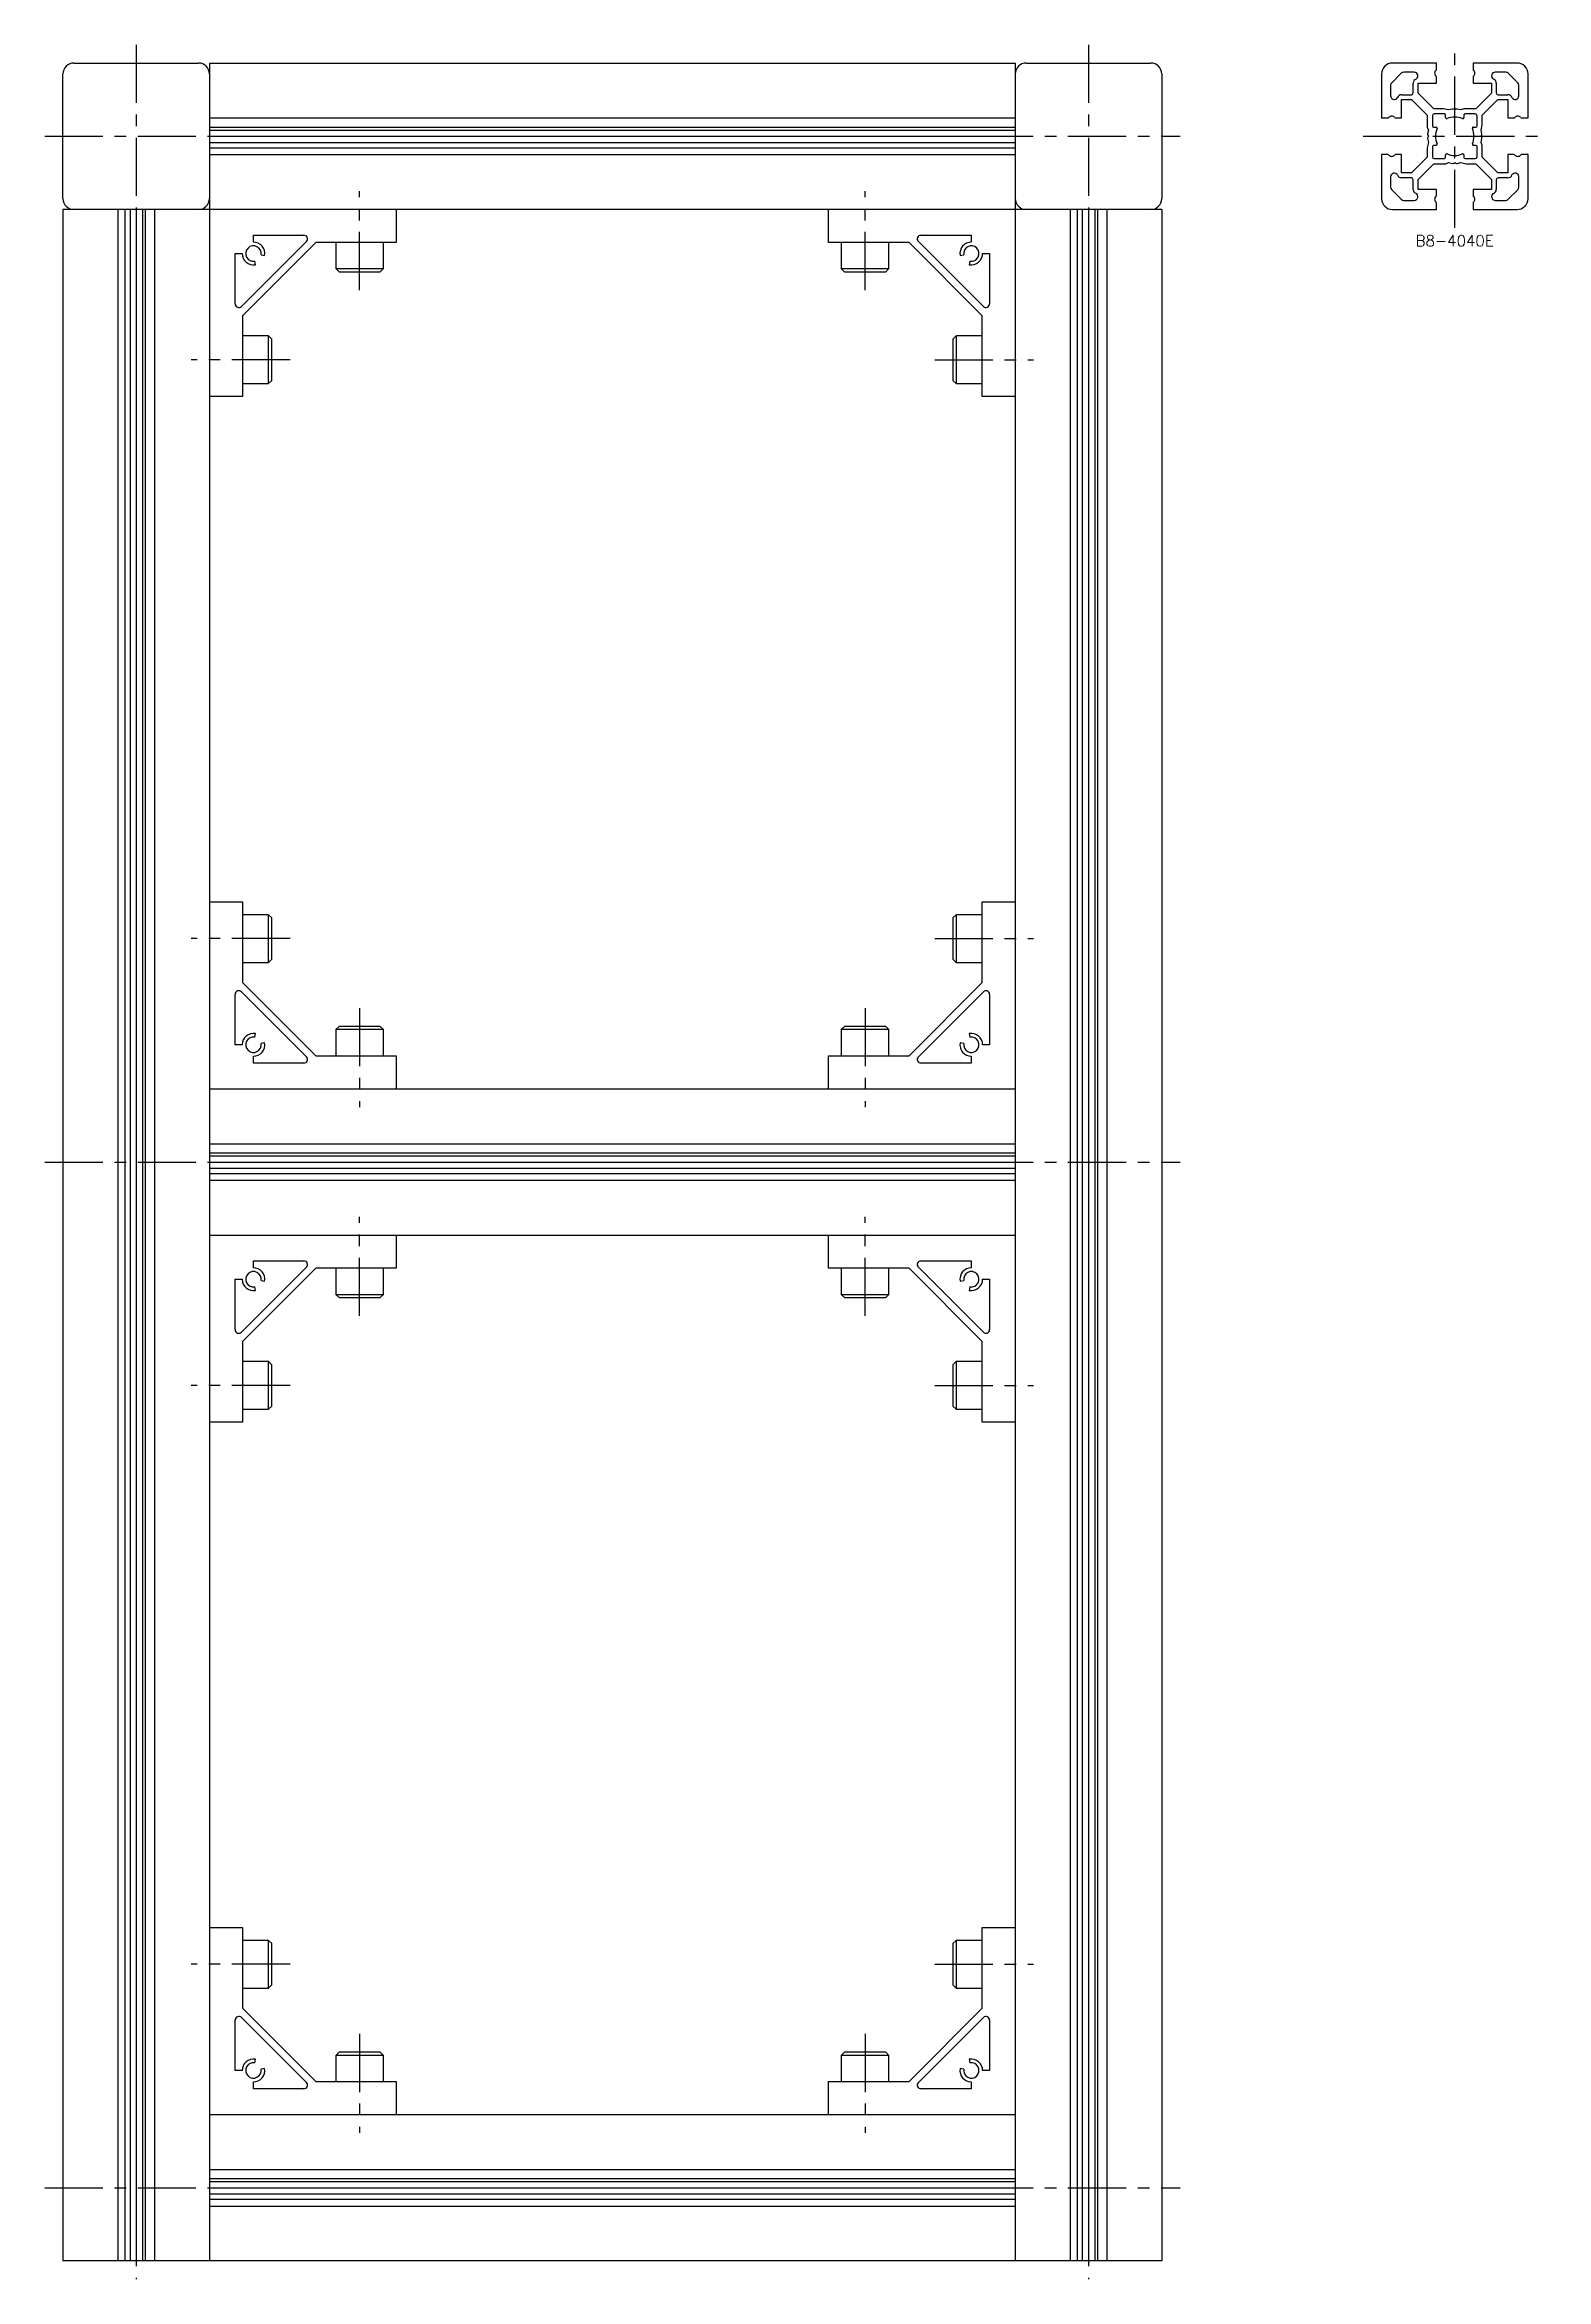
# Model space of a CAD drawing. Extents: x -5 to 771, y -8 to 975.
# Drawn here: x 361 to 771, y 5 to 615 of the extents above; entities that cross this region are included whole.
import ezdxf

# ---------------------------------------------------------------- set-up
doc = ezdxf.new("R2010")
doc.units = 0
doc.header["$LTSCALE"] = 0.5
doc.linetypes.add('CENTER', pattern=[50.8, 31.75, -6.35, 6.35, -6.35])
for name, color, linetype in [('MSM_CENTER', 1, 'CENTER'), ('MSM_CONTINUOUS', 7, 'CONTINUOUS'), ('MSM_PART_NUMBER', 7, 'CONTINUOUS')]:
    doc.layers.add(name, color=color, linetype=linetype)
doc.styles.get("Standard").update_dxf_attribs({"font": 'txt.shx', "height": 3, "bigfont": 'bigfont.shx'})

# ---------------------------------------------------------------- blocks, each defined once
blk = doc.blocks.new('*U10')
at = {"layer": 'MSM_PART_NUMBER'}
blk.add_text('B8-4040E', height=3, dxfattribs=at).set_placement((735.32, 559.97))

msp = doc.modelspace()

# ---------------------------------------------------------------- linework, layer by layer
at = {"layer": 'MSM_CENTER'}
for p, q in [((386, 615), (386, 5)), ((646, 615), (646, 5)), ((746, 565), (746, 615)), ((361, 590), (671, 590)), ((721, 590), (771, 590)), ((447, 548), (447, 575)), ((585, 548), (585, 575)), ((428, 529), (401, 529)), ((604, 529), (631, 529)), ((428, 371), (401, 371)), ((604, 371), (631, 371)), ((447, 352), (447, 325)), ((585, 352), (585, 325)), ((361, 310), (671, 310)), ((447, 268), (447, 295)), ((585, 268), (585, 295)), ((428, 249), (401, 249)), ((604, 249), (631, 249)), ((428, 91), (401, 91)), ((604, 91), (631, 91)), ((447, 72), (447, 45)), ((585, 72), (585, 45)), ((361, 30), (671, 30))]:
    msp.add_line(p, q, dxfattribs=at)
at = {"layer": 'MSM_CONTINUOUS'}
for p, q in [((369, 610), (403, 610)), ((406, 610), (406, 10)), ((406, 610), (626, 610)), ((626, 610), (626, 10)), ((629, 610), (663, 610)), ((741, 610), (729, 610)), ((741, 608.22), (741, 610)), ((763, 610), (751, 610)), ((751, 610), (751, 608.22)), ((366, 573), (366, 607)), ((666, 607), (666, 573)), ((726, 607), (726, 595)), ((728.5, 603.91), (728.5, 601.05)), ((731.39, 607.21), (728.79, 604.61)), ((734.95, 607.5), (732.09, 607.5)), ((734.65, 601.85), (734.65, 604.5)), ((736, 601.77), (736, 604.5)), ((736, 604.5), (741, 604.5)), ((741, 604.5), (741, 606.18)), ((751, 606.18), (751, 604.5)), ((751, 604.5), (756, 604.5)), ((756, 604.5), (756, 601.77)), ((759.91, 607.5), (757.05, 607.5)), ((757.35, 604.5), (757.35, 601.85)), ((763.21, 604.61), (760.61, 607.21)), ((763.5, 601.05), (763.5, 603.91)), ((766, 595), (766, 607)), ((731.5, 601.35), (734.15, 601.35)), ((731.5, 595), (731.5, 600)), ((731.5, 600), (734.23, 600)), ((734.23, 600), (738.5, 595.73)), ((740.27, 597.5), (736, 601.77)), ((756, 601.77), (751.73, 597.5)), ((753.5, 595.73), (757.77, 600)), ((757.77, 600), (760.5, 600)), ((757.85, 601.35), (760.5, 601.35)), ((760.5, 600), (760.5, 595)), ((406, 595), (626, 595)), ((406, 592.48), (626, 592.48)), ((406, 591.7), (626, 591.7)), ((726, 595), (727.78, 595)), ((729.82, 595), (731.5, 595)), ((738.5, 595.73), (738.5, 592.48)), ((738.5, 592.48), (738.8, 591.7)), ((738.8, 591.7), (738.58, 590.65)), ((739.9, 595.6), (739.9, 592.8)), ((740.2, 592.5), (740.9, 592.5)), ((742.89, 597.5), (740.27, 597.5)), ((743.2, 596.1), (740.4, 596.1)), ((744.3, 597.2), (742.89, 597.5)), ((743.5, 595.1), (743.5, 595.8)), ((745.35, 597.42), (744.3, 597.2)), ((746, 597.2), (745.71, 597.37)), ((746.29, 597.37), (746, 597.2)), ((747.7, 597.2), (746.65, 597.42)), ((748.48, 597.5), (747.7, 597.2)), ((751.73, 597.5), (748.48, 597.5)), ((748.5, 595.8), (748.5, 595.1)), ((751.6, 596.1), (748.8, 596.1)), ((751.1, 592.5), (751.8, 592.5)), ((752.1, 592.8), (752.1, 595.6)), ((753.2, 591.7), (753.5, 593.11)), ((753.42, 590.65), (753.2, 591.7)), ((753.5, 593.11), (753.5, 595.73)), ((760.5, 595), (762.18, 595)), ((764.22, 595), (766, 595)), ((406, 590), (626, 590)), ((406, 588.3), (626, 588.3)), ((406, 586.89), (626, 586.89)), ((738.8, 588.3), (738.5, 586.89)), ((738.5, 586.89), (738.5, 584.27)), ((738.58, 589.35), (738.8, 588.3)), ((738.63, 590.29), (738.8, 590)), ((738.8, 590), (738.63, 589.71)), ((739.9, 587.2), (739.9, 584.4)), ((740.9, 587.5), (740.2, 587.5)), ((751.8, 587.5), (751.1, 587.5)), ((752.1, 584.4), (752.1, 587.2)), ((753.2, 590), (753.37, 590.29)), ((753.37, 589.71), (753.2, 590)), ((753.2, 588.3), (753.42, 589.35)), ((753.5, 587.52), (753.2, 588.3)), ((753.5, 584.27), (753.5, 587.52)), ((406, 585), (626, 585)), ((726, 585), (726, 573)), ((727.78, 585), (726, 585)), ((731.5, 585), (729.82, 585)), ((731.5, 580), (731.5, 585)), ((734.23, 580), (731.5, 580)), ((738.5, 584.27), (734.23, 580)), ((736, 578.23), (740.27, 582.5)), ((740.27, 582.5), (743.52, 582.5)), ((740.4, 583.9), (743.2, 583.9)), ((743.5, 584.2), (743.5, 584.9)), ((743.52, 582.5), (744.3, 582.8)), ((744.3, 582.8), (745.35, 582.58)), ((745.71, 582.63), (746, 582.8)), ((746, 582.8), (746.29, 582.63)), ((746.65, 582.58), (747.7, 582.8)), ((747.7, 582.8), (749.11, 582.5)), ((748.5, 584.9), (748.5, 584.2)), ((748.8, 583.9), (751.6, 583.9)), ((749.11, 582.5), (751.73, 582.5)), ((751.73, 582.5), (756, 578.23)), ((757.77, 580), (753.5, 584.27)), ((760.5, 580), (757.77, 580)), ((762.18, 585), (760.5, 585)), ((760.5, 585), (760.5, 580)), ((766, 585), (764.22, 585)), ((766, 573), (766, 585)), ((728.5, 578.95), (728.5, 576.09)), ((728.79, 575.39), (731.39, 572.79)), ((734.15, 578.65), (731.5, 578.65)), ((734.65, 575.5), (734.65, 578.15)), ((736, 575.5), (736, 578.23)), ((741, 575.5), (736, 575.5)), ((741, 573.82), (741, 575.5)), ((756, 575.5), (751, 575.5)), ((751, 575.5), (751, 573.82)), ((756, 578.23), (756, 575.5)), ((757.35, 578.15), (757.35, 575.5)), ((760.5, 578.65), (757.85, 578.65)), ((760.61, 572.79), (763.21, 575.39)), ((763.5, 576.09), (763.5, 578.95)), ((666, 570), (366, 570)), ((366, 570), (366, 10)), ((381, 570), (381, 10)), ((382.89, 570), (382.89, 10)), ((384.3, 570), (384.3, 10)), ((386, 570), (386, 10)), ((387.7, 570), (387.7, 10)), ((388.48, 570), (388.48, 10)), ((391, 570), (391, 10)), ((457, 570), (457, 561)), ((575, 561), (575, 570)), ((641, 570), (641, 10)), ((642.89, 570), (642.89, 10)), ((644.3, 570), (644.3, 10)), ((646, 570), (646, 10)), ((647.7, 570), (647.7, 10)), ((648.48, 570), (648.48, 10)), ((651, 570), (651, 10)), ((666, 570), (666, 10)), ((729, 570), (741, 570)), ((732.09, 572.5), (734.95, 572.5)), ((741, 570), (741, 571.78)), ((751, 571.78), (751, 570)), ((751, 570), (763, 570)), ((757.05, 572.5), (759.91, 572.5)), ((432.46, 561.29), (414.71, 543.54)), ((418, 563), (431.76, 563)), ((418, 561.1), (418, 563)), ((617.29, 543.54), (599.54, 561.29)), ((600.24, 563), (614, 563)), ((614, 563), (614, 561.1)), ((413, 544.24), (413, 558)), ((413, 558), (414.9, 558)), ((435, 561), (415, 541)), ((418.54, 554.95), (418.36, 555.93)), ((420.07, 557.64), (421.05, 557.46)), ((457, 561), (435, 561)), ((440.5, 561), (440.5, 553.87)), ((453.5, 553.87), (453.5, 561)), ((597, 561), (575, 561)), ((578.5, 561), (578.5, 553.87)), ((591.5, 553.87), (591.5, 561)), ((617, 541), (597, 561)), ((610.95, 557.46), (611.93, 557.64)), ((613.64, 555.93), (613.46, 554.95)), ((617.1, 558), (619, 558)), ((619, 558), (619, 544.24)), ((440.5, 553.87), (441.37, 553)), ((440.5, 553.87), (453.5, 553.87)), ((441.37, 553), (452.63, 553)), ((452.63, 553), (453.5, 553.87)), ((578.5, 553.87), (579.37, 553)), ((578.5, 553.87), (591.5, 553.87)), ((579.37, 553), (590.63, 553)), ((590.63, 553), (591.5, 553.87)), ((415, 541), (415, 519)), ((617, 519), (617, 541)), ((422.13, 535.5), (415, 535.5)), ((423, 534.63), (422.13, 535.5)), ((422.13, 522.5), (422.13, 535.5)), ((423, 523.37), (423, 534.63)), ((609.87, 535.5), (609, 534.63)), ((609, 534.63), (609, 523.37)), ((617, 535.5), (609.87, 535.5)), ((609.87, 535.5), (609.87, 522.5)), ((415, 519), (406, 519)), ((415, 522.5), (422.13, 522.5)), ((422.13, 522.5), (423, 523.37)), ((609, 523.37), (609.87, 522.5)), ((609.87, 522.5), (617, 522.5)), ((626, 519), (617, 519)), ((406, 381), (415, 381)), ((415, 381), (415, 359)), ((617, 359), (617, 381)), ((617, 381), (626, 381)), ((422.13, 377.5), (415, 377.5)), ((423, 376.63), (422.13, 377.5)), ((422.13, 364.5), (422.13, 377.5)), ((423, 365.37), (423, 376.63)), ((609.87, 377.5), (609, 376.63)), ((609, 376.63), (609, 365.37)), ((617, 377.5), (609.87, 377.5)), ((609.87, 377.5), (609.87, 364.5)), ((415, 364.5), (422.13, 364.5)), ((422.13, 364.5), (423, 365.37)), ((609, 365.37), (609.87, 364.5)), ((609.87, 364.5), (617, 364.5)), ((413, 342), (413, 355.76)), ((414.71, 356.46), (432.46, 338.71)), ((415, 359), (435, 339)), ((597, 339), (617, 359)), ((599.54, 338.71), (617.29, 356.46)), ((619, 355.76), (619, 342)), ((414.9, 342), (413, 342)), ((418.36, 344.07), (418.54, 345.05)), ((421.05, 342.54), (420.07, 342.36)), ((441.37, 347), (440.5, 346.13)), ((440.5, 346.13), (440.5, 339)), ((453.5, 346.13), (440.5, 346.13)), ((452.63, 347), (441.37, 347)), ((453.5, 346.13), (452.63, 347)), ((453.5, 339), (453.5, 346.13)), ((579.37, 347), (578.5, 346.13)), ((578.5, 346.13), (578.5, 339)), ((591.5, 346.13), (578.5, 346.13)), ((590.63, 347), (579.37, 347)), ((591.5, 346.13), (590.63, 347)), ((591.5, 339), (591.5, 346.13)), ((611.93, 342.36), (610.95, 342.54)), ((613.46, 345.05), (613.64, 344.07)), ((619, 342), (617.1, 342)), ((418, 337), (418, 338.9)), ((431.76, 337), (418, 337)), ((435, 339), (457, 339)), ((457, 339), (457, 330)), ((575, 339), (597, 339)), ((575, 330), (575, 339)), ((614, 337), (600.24, 337)), ((614, 338.9), (614, 337)), ((406, 330), (626, 330)), ((406, 315), (626, 315)), ((406, 312.48), (626, 312.48)), ((406, 311.7), (626, 311.7)), ((406, 310), (626, 310)), ((406, 308.3), (626, 308.3)), ((406, 306.89), (626, 306.89)), ((406, 305), (626, 305)), ((406, 290), (626, 290)), ((457, 290), (457, 281)), ((575, 281), (575, 290)), ((432.46, 281.29), (414.71, 263.54)), ((435, 281), (415, 261)), ((418, 283), (431.76, 283)), ((418, 281.1), (418, 283)), ((457, 281), (435, 281)), ((440.5, 281), (440.5, 273.87)), ((453.5, 273.87), (453.5, 281)), ((597, 281), (575, 281)), ((578.5, 281), (578.5, 273.87)), ((591.5, 273.87), (591.5, 281)), ((617, 261), (597, 281)), ((617.29, 263.54), (599.54, 281.29)), ((600.24, 283), (614, 283)), ((614, 283), (614, 281.1)), ((413, 264.24), (413, 278)), ((413, 278), (414.9, 278)), ((418.54, 274.95), (418.36, 275.93)), ((420.07, 277.64), (421.05, 277.46)), ((610.95, 277.46), (611.93, 277.64)), ((613.64, 275.93), (613.46, 274.95)), ((617.1, 278), (619, 278)), ((619, 278), (619, 264.24)), ((440.5, 273.87), (441.37, 273)), ((440.5, 273.87), (453.5, 273.87)), ((441.37, 273), (452.63, 273)), ((452.63, 273), (453.5, 273.87)), ((578.5, 273.87), (579.37, 273)), ((578.5, 273.87), (591.5, 273.87)), ((579.37, 273), (590.63, 273)), ((590.63, 273), (591.5, 273.87)), ((415, 261), (415, 239)), ((617, 239), (617, 261)), ((422.13, 255.5), (415, 255.5)), ((423, 254.63), (422.13, 255.5)), ((422.13, 242.5), (422.13, 255.5)), ((423, 243.37), (423, 254.63)), ((609.87, 255.5), (609, 254.63)), ((609, 254.63), (609, 243.37)), ((617, 255.5), (609.87, 255.5)), ((609.87, 255.5), (609.87, 242.5)), ((415, 239), (406, 239)), ((415, 242.5), (422.13, 242.5)), ((422.13, 242.5), (423, 243.37)), ((609, 243.37), (609.87, 242.5)), ((609.87, 242.5), (617, 242.5)), ((626, 239), (617, 239)), ((406, 101), (415, 101)), ((415, 101), (415, 79)), ((617, 79), (617, 101)), ((617, 101), (626, 101)), ((422.13, 97.5), (415, 97.5)), ((423, 96.63), (422.13, 97.5)), ((422.13, 84.5), (422.13, 97.5)), ((423, 85.37), (423, 96.63)), ((609.87, 97.5), (609, 96.63)), ((609, 96.63), (609, 85.37)), ((617, 97.5), (609.87, 97.5)), ((609.87, 97.5), (609.87, 84.5)), ((415, 84.5), (422.13, 84.5)), ((422.13, 84.5), (423, 85.37)), ((609, 85.37), (609.87, 84.5)), ((609.87, 84.5), (617, 84.5)), ((413, 62), (413, 75.76)), ((414.71, 76.46), (432.46, 58.71)), ((415, 79), (435, 59)), ((597, 59), (617, 79)), ((599.54, 58.71), (617.29, 76.46)), ((619, 75.76), (619, 62)), ((414.9, 62), (413, 62)), ((418.36, 64.07), (418.54, 65.05)), ((421.05, 62.54), (420.07, 62.36)), ((441.37, 67), (440.5, 66.13)), ((440.5, 66.13), (440.5, 59)), ((453.5, 66.13), (440.5, 66.13)), ((452.63, 67), (441.37, 67)), ((453.5, 66.13), (452.63, 67)), ((453.5, 59), (453.5, 66.13)), ((579.37, 67), (578.5, 66.13)), ((578.5, 66.13), (578.5, 59)), ((591.5, 66.13), (578.5, 66.13)), ((590.63, 67), (579.37, 67)), ((591.5, 66.13), (590.63, 67)), ((591.5, 59), (591.5, 66.13)), ((611.93, 62.36), (610.95, 62.54)), ((613.46, 65.05), (613.64, 64.07)), ((619, 62), (617.1, 62)), ((418, 57), (418, 58.9)), ((431.76, 57), (418, 57)), ((435, 59), (457, 59)), ((457, 59), (457, 50)), ((575, 59), (597, 59)), ((575, 50), (575, 59)), ((614, 57), (600.24, 57)), ((614, 58.9), (614, 57)), ((406, 50), (626, 50)), ((406, 35), (626, 35)), ((406, 32.48), (626, 32.48)), ((406, 31.7), (626, 31.7)), ((406, 30), (626, 30)), ((406, 28.3), (626, 28.3)), ((406, 26.89), (626, 26.89)), ((406, 25), (626, 25)), ((666, 10), (366, 10))]:
    msp.add_line(p, q, dxfattribs=at)
for centre, radius, start, end in [((369, 607), 3, 90, 180), ((403, 607), 3, 0, 90), ((629, 607), 3, 90, 180), ((663, 607), 3, 0, 90), ((729, 607), 3, 90, 180), ((763, 607), 3, 0, 90), ((729.5, 603.91), 1, 135, 180), ((732.09, 606.5), 1, 90, 135), ((735.85, 604.5), 1.2, 110.10645, 180), ((734.95, 606.5), 1, 299.17518, 90), ((741.5, 607.2), 1, 127.97987, 232.02013), ((740.7, 608.22), 0.3, 307.97987, 0), ((740.7, 606.18), 0.3, 0, 52.02013), ((751.3, 608.22), 0.3, 180, 232.02013), ((751.3, 606.18), 0.3, 127.97987, 180), ((750.5, 607.2), 1, 307.97987, 52.02013), ((757.05, 606.5), 1, 90, 240.82482), ((756.15, 604.5), 1.2, 0, 69.89355), ((759.91, 606.5), 1, 45, 90), ((762.5, 603.91), 1, 0, 45), ((729.5, 601.05), 1, 180, 330.82482), ((731.5, 600.15), 1.2, 90, 159.89355), ((734.15, 601.85), 0.5, 270, 0), ((757.85, 601.85), 0.5, 180, 270), ((760.5, 600.15), 1.2, 20.10645, 90), ((762.5, 601.05), 1, 209.17518, 0), ((727.78, 595.3), 0.3, 270, 322.02013), ((728.8, 594.5), 1, 37.97987, 142.02013), ((729.82, 595.3), 0.3, 217.97987, 270), ((740.4, 595.6), 0.5, 90, 180), ((740.2, 592.8), 0.3, 180, 270), ((746, 590), 5.25, 156.64691, 203.35309), ((740.9, 592.2), 0.3, 336.64691, 90), ((743.2, 595.8), 0.3, 0, 90), ((743.8, 595.1), 0.3, 180, 293.35307), ((746, 590), 5.25, 66.64691, 113.35309), ((745.46, 596.94), 0.5, 60, 102), ((746.54, 596.94), 0.5, 78, 120), ((748.2, 595.1), 0.3, 246.64691, 0), ((748.8, 595.8), 0.3, 90, 180), ((751.1, 592.2), 0.3, 90, 203.35309), ((746, 590), 5.25, 336.64691, 23.35309), ((751.6, 595.6), 0.5, 0, 90), ((751.8, 592.8), 0.3, 270, 0), ((762.18, 595.3), 0.3, 270, 322.02013), ((763.2, 594.5), 1, 37.97987, 142.02013), ((764.22, 595.3), 0.3, 217.97987, 270), ((739.06, 590.54), 0.5, 168, 210), ((739.06, 589.46), 0.5, 150, 192), ((740.2, 587.2), 0.3, 90, 180), ((740.9, 587.8), 0.3, 270, 23.35307), ((751.1, 587.8), 0.3, 156.64691, 270), ((751.8, 587.2), 0.3, 0, 90), ((752.94, 590.54), 0.5, 330, 12), ((752.94, 589.46), 0.5, 348, 30), ((727.78, 584.7), 0.3, 37.97987, 90), ((728.8, 585.5), 1, 217.97987, 322.02013), ((729.5, 578.95), 1, 29.17518, 180), ((729.82, 584.7), 0.3, 90, 142.02013), ((740.4, 584.4), 0.5, 180, 270), ((743.2, 584.2), 0.3, 270, 0), ((743.8, 584.9), 0.3, 66.64691, 180), ((746, 590), 5.25, 246.64691, 293.35309), ((745.46, 583.06), 0.5, 258, 300), ((746.54, 583.06), 0.5, 240, 282), ((748.2, 584.9), 0.3, 0, 113.35309), ((748.8, 584.2), 0.3, 180, 270), ((751.6, 584.4), 0.5, 270, 0), ((762.5, 578.95), 1, 0, 150.82482), ((762.18, 584.7), 0.3, 37.97987, 90), ((763.2, 585.5), 1, 217.97987, 322.02013), ((764.22, 584.7), 0.3, 90, 142.02013), ((729.5, 576.09), 1, 180, 225), ((731.5, 579.85), 1.2, 200.10645, 270), ((734.15, 578.15), 0.5, 0, 90), ((735.85, 575.5), 1.2, 180, 249.89355), ((734.95, 573.5), 1, 270, 60.82482), ((741.5, 572.8), 1, 127.97987, 232.02013), ((740.7, 573.82), 0.3, 307.97987, 0), ((751.3, 573.82), 0.3, 180, 232.02013), ((750.5, 572.8), 1, 307.97987, 52.02013), ((757.05, 573.5), 1, 119.17518, 270), ((756.15, 575.5), 1.2, 290.10645, 0), ((757.85, 578.15), 0.5, 90, 180), ((760.5, 579.85), 1.2, 270, 339.89355), ((762.5, 576.09), 1, 315, 0), ((369, 573), 3, 180, 270), ((403, 573), 3, 270, 0), ((629, 573), 3, 180, 270), ((663, 573), 3, 270, 0), ((729, 573), 3, 180, 270), ((732.09, 573.5), 1, 225, 270), ((740.7, 571.78), 0.3, 0, 52.02013), ((751.3, 571.78), 0.3, 127.97987, 180), ((759.91, 573.5), 1, 270, 315), ((763, 573), 3, 270, 0), ((431.76, 562), 1, 315, 90), ((600.24, 562), 1, 90, 225), ((418, 558), 3.1, 180, 280), ((418, 558), 2.1, 350, 280), ((418, 558), 3.1, 350, 90), ((614, 558), 3.1, 90, 190), ((614, 558), 2.1, 260, 190), ((614, 558), 3.1, 260, 0), ((414, 544.24), 1, 180, 315), ((618, 544.24), 1, 225, 0), ((414, 355.76), 1, 45, 180), ((618, 355.76), 1, 0, 135), ((418, 342), 3.1, 80, 180), ((418, 342), 2.1, 80, 10), ((418, 342), 3.1, 270, 10), ((614, 342), 3.1, 170, 270), ((614, 342), 2.1, 170, 100), ((614, 342), 3.1, 0, 100), ((431.76, 338), 1, 270, 45), ((600.24, 338), 1, 135, 270), ((418, 278), 3.1, 350, 90), ((431.76, 282), 1, 315, 90), ((600.24, 282), 1, 90, 225), ((614, 278), 3.1, 90, 190), ((418, 278), 3.1, 180, 280), ((418, 278), 2.1, 350, 280), ((614, 278), 2.1, 260, 190), ((614, 278), 3.1, 260, 0), ((414, 264.24), 1, 180, 315), ((618, 264.24), 1, 225, 0), ((414, 75.76), 1, 45, 180), ((618, 75.76), 1, 0, 135), ((418, 62), 3.1, 80, 180), ((418, 62), 2.1, 80, 10), ((418, 62), 3.1, 270, 10), ((614, 62), 3.1, 170, 270), ((614, 62), 2.1, 170, 100), ((614, 62), 3.1, 0, 100), ((431.76, 58), 1, 270, 45), ((600.24, 58), 1, 135, 270)]:
    msp.add_arc(centre, radius, start, end, dxfattribs=at)

# ---------------------------------------------------------------- block references
msp.add_blockref('*U10', (0, 0), dxfattribs=at)

doc.saveas('drawing.dxf')
